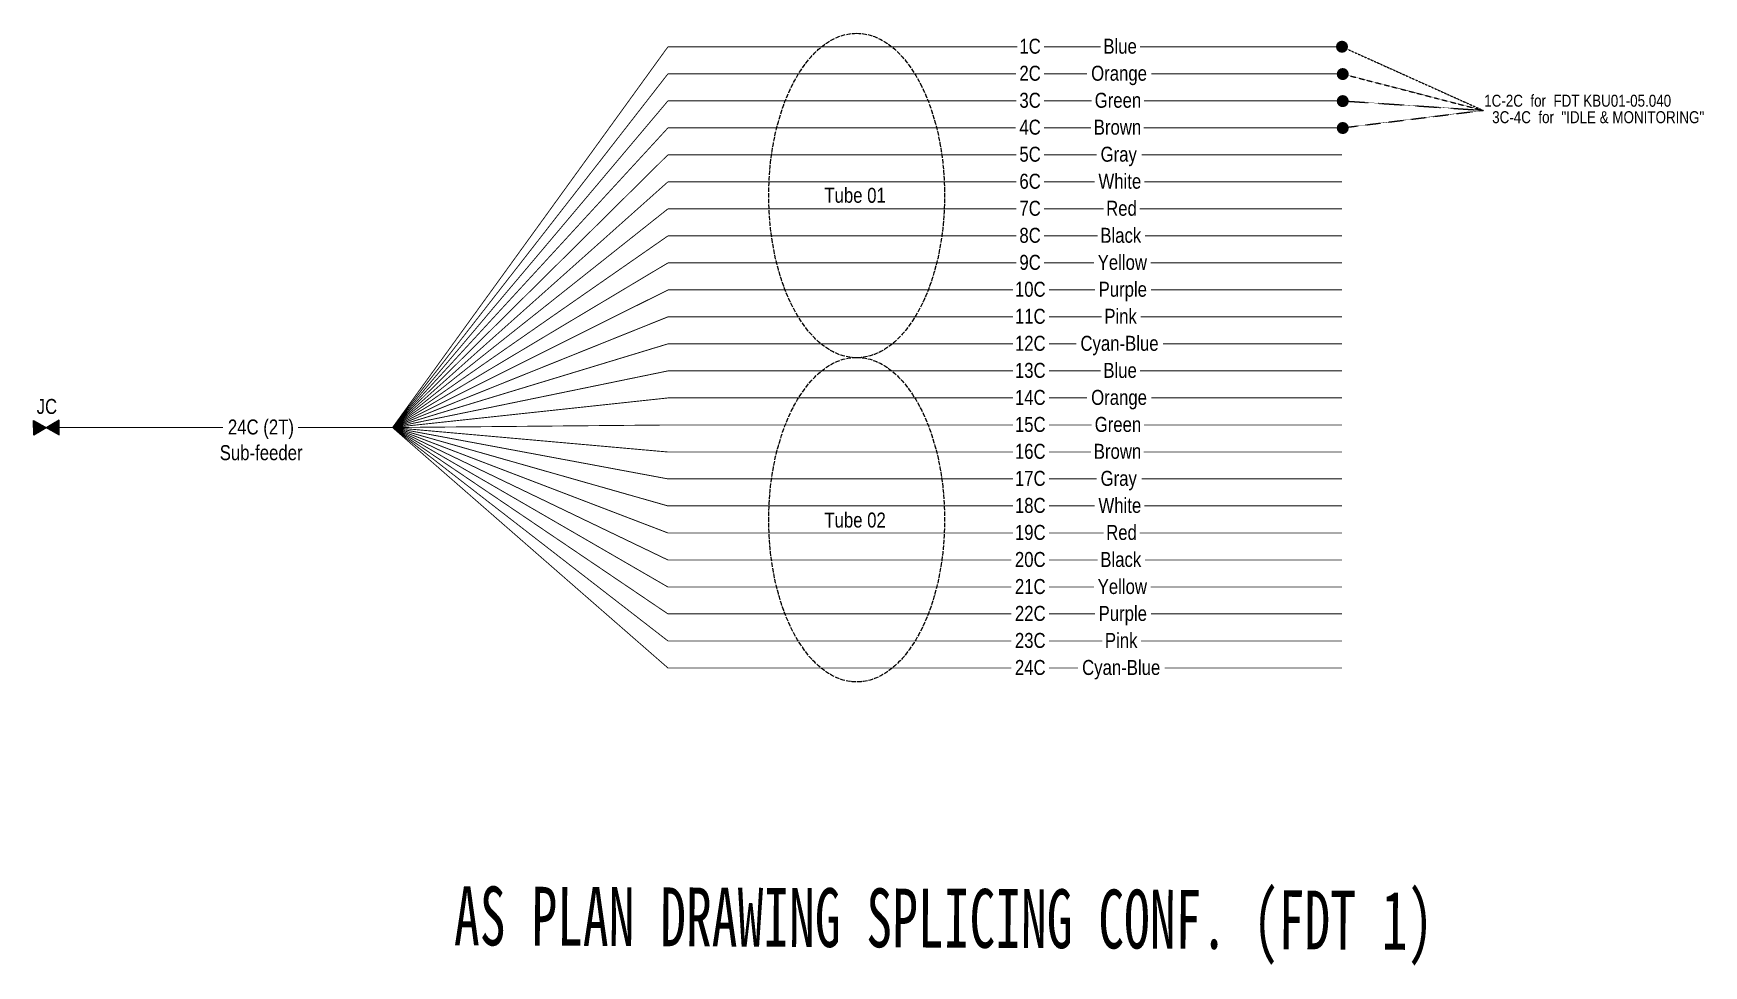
# Model space of a CAD drawing. Header units: inches. Extents: x 12170288 to 12174436, y -6358 to -3178.
# Drawn here: x 12173330 to 12174436, y -3939 to -3321 of the extents above; entities that cross this region are included whole.
import ezdxf
from ezdxf.enums import TextEntityAlignment as Align

# ---------------------------------------------------------------- set-up
doc = ezdxf.new("R2010")
doc.units = ezdxf.units.IN
doc.header["$MEASUREMENT"] = 0
for name, pattern in [('ACANSTGB', [0.354331, 0.15748, -0.03937, 0.03937, -0.03937, 0.03937, -0.03937]), ('AM_ISO02W050x2', [3.75, 3, -0.75]), ('DASHDOT2', [12.7, 6.35, -3.175, 0, -3.175])]:
    doc.linetypes.add(name, pattern=pattern)
doc.layers.add('CLOSURE', color=1, linetype='Continuous', lineweight=18)
doc.layers.add('TITLE BLOCK', color=7, linetype='Continuous', lineweight=18)
for name, color, linetype in [('Distribution Micr Cable(24 cores)', 7, 'Continuous'), ('FIBER OPTIC CLOSURE', 1, 'Continuous'), ('JC_024C', 3, 'Continuous')]:
    doc.layers.add(name, color=color, linetype=linetype)
doc.styles.add('Arial', font='arial.ttf')
doc.styles.add('FS', font='SimSun.ttf', dxfattribs={"width": 0.7})

msp = doc.modelspace()

# ---------------------------------------------------------------- texts
at = {"style": 'Arial', "width": 0.8}
for s, height, p in [('1C', 9.92, (12173996.9, -3334.9)), ('Blue', 9.92, (12174060.5, -3334.9)), ('2C', 9.92, (12173996.9, -3352.8)), ('Orange', 9.92, (12174067.2, -3352.8)), ('3C', 9.92, (12173996.9, -3370.7)), ('Green', 9.92, (12174063.4, -3370.7)), ('1C-2C  for  FDT KBU01-05.040', 7.939, (12174414.2, -3370)), ('4C', 9.92, (12173996.9, -3388.5)), ('Brown', 9.92, (12174063.4, -3388.5)), ('3C-4C  for  "IDLE & MONITORING"', 7.939, (12174436.1, -3380.9)), ('5C', 9.92, (12173996.9, -3406.4)), ('Gray', 9.92, (12174060.5, -3406.4)), ('6C', 9.92, (12173996.9, -3424.3)), ('White', 9.92, (12174063.4, -3424.3)), ('Tube 01', 9.92, (12173894.3, -3433.6)), ('7C', 9.92, (12173996.9, -3442.2)), ('Red', 9.92, (12174060.5, -3442.2)), ('Black', 9.92, (12174063.4, -3460.1)), ('8C', 9.92, (12173996.9, -3460.1)), ('9C', 9.92, (12173996.9, -3478)), ('Yellow', 9.92, (12174067.2, -3478)), ('10C', 9.92, (12174000.1, -3495.8)), ('Purple', 9.92, (12174067.2, -3495.8)), ('11C', 9.92, (12174000.1, -3513.7)), ('Pink', 9.92, (12174060.5, -3513.7)), ('12C', 9.92, (12174000.1, -3531.6)), ('Cyan-Blue', 9.92, (12174074.9, -3531.6)), ('13C', 9.92, (12174000.1, -3549.5)), ('Blue', 9.92, (12174060.5, -3549.5)), ('14C', 9.92, (12174000.1, -3567.4)), ('Orange', 9.92, (12174067.2, -3567.4)), ('JC', 9.92, (12173345.7, -3573.4)), ('24C (2T)', 9.92, (12173502.5, -3587)), ('15C', 9.92, (12174000.1, -3585.3)), ('Green', 9.92, (12174063.4, -3585.3)), ('16C', 9.92, (12174000.1, -3603.1)), ('Brown', 9.92, (12174063.4, -3603.1)), ('Sub-feeder', 9.92, (12173508.2, -3604)), ('17C', 9.92, (12174000.1, -3621)), ('Gray', 9.92, (12174060.5, -3621)), ('18C', 9.92, (12174000.1, -3638.9)), ('White', 9.92, (12174063.4, -3638.9)), ('Tube 02', 9.92, (12173894.3, -3648.6)), ('19C', 9.92, (12174000.1, -3656.8)), ('Red', 9.92, (12174060.5, -3656.8)), ('20C', 9.92, (12174000.1, -3674.7)), ('Black', 9.92, (12174063.4, -3674.7)), ('21C', 9.92, (12174000.1, -3692.6)), ('Yellow', 9.92, (12174067.2, -3692.6)), ('22C', 9.92, (12174000.1, -3710.4)), ('Purple', 9.92, (12174067.2, -3710.4)), ('23C', 9.92, (12174000.1, -3728.3)), ('Pink', 9.92, (12174060.9, -3728.3)), ('24C', 9.92, (12174000.1, -3746.2)), ('Cyan-Blue', 9.92, (12174076, -3746.2))]:
    msp.add_text(s, height=height, dxfattribs=at).set_placement(p, align=Align.RIGHT)
at = {"layer": 'TITLE BLOCK', "color": 6, "linetype": 'Continuous', "style": 'FS', "width": 0.6435}
msp.add_text('AS PLAN DRAWING SPLICING CONF. (FDT 1)', height=38.969, rotation=359.7202, dxfattribs=at).set_placement((12173932.6, -3910.2), align=Align.MIDDLE)

# ---------------------------------------------------------------- blocks, each defined once
blk = doc.blocks.new('Title Block v21 - Default$0$AnonymousCell17')
at = {"layer": 'CLOSURE'}
for p, q in [((-8.4, 4.4), (-8.4, -4.3)), ((-8.3, 4.3), (-8.3, -4.2)), ((-8.2, 4.3), (-8.2, -4.2)), ((-8.1, 4.2), (-8.1, -4.1)), ((-8, 4.1), (-8, -4.1)), ((-7.9, 4.1), (-7.9, -4)), ((-7.8, 4), (-7.8, -3.9)), ((-7.7, 4), (-7.7, -3.9)), ((-7.6, 3.9), (-7.6, -3.8)), ((-7.5, 3.9), (-7.5, -3.8)), ((-7.4, 3.8), (-7.4, -3.7)), ((-7.3, 3.7), (-7.3, -3.7)), ((-7.2, 3.7), (-7.2, -3.6)), ((-7.1, 3.6), (-7.1, -3.5)), ((-7, 3.6), (-7, -3.5)), ((-6.9, 3.5), (-6.9, -3.4)), ((-6.8, 3.5), (-6.8, -3.4)), ((-6.7, 3.4), (-6.7, -3.3)), ((-6.6, 3.3), (-6.6, -3.2)), ((-6.5, 3.3), (-6.5, -3.2)), ((-6.4, 3.2), (-6.4, -3.1)), ((-6.3, 3.2), (-6.3, -3.1)), ((-6.2, 3.1), (-6.2, -3)), ((-6.1, 3.1), (-6.1, -2.9)), ((-6, 3), (-6, -2.9)), ((-5.9, 2.9), (-5.9, -2.8)), ((-5.8, 2.9), (-5.8, -2.8)), ((-5.7, 2.8), (-5.7, -2.7)), ((-5.6, 2.8), (-5.6, -2.7)), ((-5.5, 2.7), (-5.5, -2.6)), ((-5.4, 2.7), (-5.4, -2.5)), ((-5.3, 2.6), (-5.3, -2.5)), ((-5.2, 2.5), (-5.2, -2.4)), ((-5.1, 2.5), (-5.1, -2.4)), ((-5, 2.4), (-5, -2.3)), ((-4.9, 2.4), (-4.9, -2.2)), ((-4.8, 2.3), (-4.8, -2.2)), ((-4.7, 2.3), (-4.7, -2.1)), ((-4.6, 2.2), (-4.6, -2.1)), ((-4.5, 2.1), (-4.5, -2)), ((-4.4, 2.1), (-4.4, -2)), ((-4.3, 2), (-4.3, -1.9)), ((-4.2, 2), (-4.2, -1.8)), ((-4.1, 1.9), (-4.1, -1.8)), ((-4, 1.9), (-4, -1.7)), ((-3.9, 1.8), (-3.9, -1.7)), ((-3.8, 1.8), (-3.8, -1.6)), ((-3.7, 1.7), (-3.7, -1.5)), ((-3.6, 1.6), (-3.6, -1.5)), ((-3.5, 1.6), (-3.5, -1.4)), ((-3.4, 1.5), (-3.4, -1.4)), ((-3.3, 1.5), (-3.3, -1.3)), ((-3.2, 1.4), (-3.2, -1.2)), ((-3.1, 1.4), (-3.1, -1.2)), ((-3, 1.3), (-3, -1.1)), ((-2.9, 1.2), (-2.9, -1.1)), ((-2.8, 1.2), (-2.8, -1)), ((-2.7, 1.1), (-2.7, -1)), ((-2.6, 1.1), (-2.6, -0.9)), ((-2.5, 1), (-2.5, -0.8)), ((-2.4, 1), (-2.4, -0.8)), ((-2.3, 0.9), (-2.3, -0.7)), ((-2.2, 0.8), (-2.2, -0.7)), ((-2.1, 0.8), (-2.1, -0.6)), ((-2, 0.7), (-2, -0.5)), ((-1.9, 0.7), (-1.9, -0.5)), ((-1.8, 0.6), (-1.8, -0.4)), ((-1.7, 0.6), (-1.7, -0.4)), ((-1.6, 0.5), (-1.6, -0.3)), ((-1.5, 0.4), (-1.5, -0.2)), ((-1.4, 0.4), (-1.4, -0.2)), ((-1.3, 0.3), (-1.3, -0.1)), ((-1.2, 0.3), (-1.2, -0.1)), ((-1.1, 0.2), (-1.1, 0)), ((1.1, 0.1), (1.1, -0.1)), ((1.2, 0.2), (1.2, -0.1)), ((1.3, 0.2), (1.3, -0.2)), ((1.4, 0.3), (1.4, -0.2)), ((1.5, 0.4), (1.5, -0.3)), ((1.6, 0.4), (1.6, -0.4)), ((1.7, 0.5), (1.7, -0.4)), ((1.8, 0.5), (1.8, -0.5)), ((1.9, 0.6), (1.9, -0.5)), ((2, 0.6), (2, -0.6)), ((2.1, 0.7), (2.1, -0.6)), ((2.2, 0.8), (2.2, -0.7)), ((2.3, 0.8), (2.3, -0.8)), ((2.4, 0.9), (2.4, -0.8)), ((2.5, 0.9), (2.5, -0.9)), ((2.6, 1), (2.6, -0.9)), ((2.7, 1), (2.7, -1)), ((2.8, 1.1), (2.8, -1.1)), ((2.9, 1.2), (2.9, -1.1)), ((3, 1.2), (3, -1.2)), ((3.1, 1.3), (3.1, -1.2)), ((3.2, 1.3), (3.2, -1.3)), ((3.3, 1.4), (3.3, -1.3)), ((3.4, 1.4), (3.4, -1.4)), ((3.5, 1.5), (3.5, -1.5)), ((3.6, 1.6), (3.6, -1.5)), ((3.7, 1.6), (3.7, -1.6)), ((3.8, 1.7), (3.8, -1.6)), ((3.9, 1.7), (3.9, -1.7)), ((4, 1.8), (4, -1.8)), ((4.1, 1.8), (4.1, -1.8)), ((4.2, 1.9), (4.2, -1.9)), ((4.3, 2), (4.3, -1.9)), ((4.4, 2), (4.4, -2)), ((4.5, 2.1), (4.5, -2.1)), ((4.6, 2.1), (4.6, -2.1)), ((4.7, 2.2), (4.7, -2.2)), ((4.8, 2.2), (4.8, -2.2)), ((4.9, 2.3), (4.9, -2.3)), ((5, 2.3), (5, -2.3)), ((5.1, 2.4), (5.1, -2.4)), ((5.2, 2.5), (5.2, -2.5)), ((5.3, 2.5), (5.3, -2.5)), ((5.4, 2.6), (5.4, -2.6)), ((5.5, 2.6), (5.5, -2.6)), ((5.6, 2.7), (5.6, -2.7)), ((5.7, 2.7), (5.7, -2.8)), ((5.8, 2.8), (5.8, -2.8)), ((5.9, 2.9), (5.9, -2.9)), ((6, 2.9), (6, -2.9)), ((6.1, 3), (6.1, -3)), ((6.3, 3.1), (6.2, -3.1)), ((6.2, 3), (6.2, -3)), ((6.4, 3.1), (6.3, -3.2)), ((6.5, 3.2), (6.4, -3.2)), ((6.6, 3.3), (6.5, -3.3)), ((6.7, 3.3), (6.6, -3.3)), ((6.8, 3.4), (6.7, -3.4)), ((6.9, 3.4), (6.8, -3.5)), ((7, 3.5), (6.9, -3.5)), ((7.1, 3.5), (7, -3.6)), ((7.2, 3.6), (7.1, -3.6)), ((7.3, 3.7), (7.2, -3.7)), ((7.4, 3.7), (7.3, -3.7)), ((7.5, 3.8), (7.4, -3.8)), ((7.6, 3.8), (7.5, -3.9)), ((7.7, 3.9), (7.6, -3.9)), ((7.8, 3.9), (7.7, -4)), ((7.9, 4), (7.8, -4)), ((8, 4.1), (7.9, -4.1)), ((8.1, 4.1), (8, -4.2)), ((8.2, 4.2), (8.1, -4.2)), ((8.3, 4.2), (8.2, -4.3)), ((8.4, 4.3), (8.3, -4.3))]:
    blk.add_line(p, q, dxfattribs=at)
at = {"layer": 'CLOSURE', "flags": 128}
for points in [[(-8.9, 5.1), (8.9, -5.1), (8.9, 5.2), (-8.8, -5.2), (-8.9, 5.1)], [(-8.5, 4.4), (-8.5, -4.4), (-0.9, 0.1), (-8.5, 4.4)], [(0.9, 0), (8.5, 4.4), (8.5, -4.4), (0.9, 0)]]:
    blk.add_lwpolyline(points, dxfattribs=at)

# ---------------------------------------------------------------- hatches: boundary and pattern name
at = {"layer": 'JC_024C', "linetype": 'DASHDOT2'}
for points in [[(12174200.3, -3330.3, 1), (12174192.3, -3330.3, 1)], [(12174200.8, -3348.4, 1), (12174192.8, -3348.4, 1)], [(12174200.8, -3366.3, 1), (12174192.8, -3366.3, 1)], [(12174200.8, -3384.1, 1), (12174192.8, -3384.1, 1)]]:
    msp.add_hatch(color=256, dxfattribs=at).paths.add_polyline_path(points)

# ---------------------------------------------------------------- linework, layer by layer
at = {"layer": 'Distribution Micr Cable(24 cores)', "color": 5, "const_width": 0.596}
for points in [[(12173750.1, -3330.3), (12173567.7, -3582.4)], [(12173750.1, -3330.3), (12173981.4, -3330.3)], [(12173999, -3330.3), (12174036.6, -3330.3)], [(12174062.6, -3330.3), (12174196.3, -3330.3)], [(12173750.1, -3544.9), (12173567.7, -3582.4)], [(12173750.1, -3544.9), (12173978.4, -3544.9)], [(12174002.3, -3544.9), (12174036.6, -3544.9)], [(12174062.6, -3544.9), (12174196.3, -3544.9)], [(12173346.8, -3582.4), (12173455.6, -3582.4)], [(12173505.1, -3582.4), (12173567.7, -3582.4)]]:
    msp.add_lwpolyline(points, dxfattribs=at)
at = {"layer": 'Distribution Micr Cable(24 cores)', "color": 1, "linetype": 'ACANSTGB', "lineweight": 0}
for points in [[(12174196.3, -3330.3), (12174289.7, -3372.4)], [(12174196.3, -3348.2), (12174289.7, -3372.4)], [(12174196.3, -3366.1), (12174289.7, -3372.4)], [(12174196.3, -3384), (12174289.7, -3372.4)]]:
    msp.add_lwpolyline(points, dxfattribs=at)
at = {"layer": 'Distribution Micr Cable(24 cores)', "color": 30, "const_width": 0.596}
for points in [[(12173750.1, -3348.2), (12173567.7, -3582.4)], [(12173750.1, -3348.2), (12173980.5, -3348.2)], [(12173999, -3348.2), (12174027.5, -3348.2)], [(12174070, -3348.2), (12174196.3, -3348.2)], [(12173750.1, -3562.8), (12173567.7, -3582.4)], [(12173750.1, -3562.8), (12173978.4, -3562.8)], [(12174002.3, -3562.8), (12174027.5, -3562.8)], [(12174070, -3562.8), (12174196.3, -3562.8)]]:
    msp.add_lwpolyline(points, dxfattribs=at)
at = {"layer": 'Distribution Micr Cable(24 cores)', "color": 3, "const_width": 0.596}
for points in [[(12173750.1, -3366.1), (12173567.7, -3582.4)], [(12173750.1, -3366.1), (12173980.6, -3366.1)], [(12173999, -3366.1), (12174030.6, -3366.1)], [(12174065.2, -3366.1), (12174196.3, -3366.1)], [(12173750.1, -3580.7), (12173567.7, -3582.4)], [(12173750.1, -3580.7), (12173978.4, -3580.7)], [(12174002.3, -3580.7), (12174030.6, -3580.7)], [(12174065.2, -3580.7), (12174196.3, -3580.7)]]:
    msp.add_lwpolyline(points, dxfattribs=at)
at = {"layer": 'Distribution Micr Cable(24 cores)', "color": 32, "const_width": 0.596}
for points in [[(12173750.1, -3384), (12173567.7, -3582.4)], [(12173750.1, -3384), (12173980.3, -3384)], [(12173999, -3384), (12174030.2, -3384)], [(12174065.1, -3384), (12174196.3, -3384)], [(12173750.1, -3598.6), (12173567.7, -3582.4)], [(12173750.1, -3598.6), (12173978.4, -3598.6)], [(12174002.3, -3598.6), (12174030.2, -3598.6)], [(12174065.1, -3598.6), (12174196.3, -3598.6)]]:
    msp.add_lwpolyline(points, dxfattribs=at)
at = {"layer": 'Distribution Micr Cable(24 cores)', "color": 253, "const_width": 0.596}
for points in [[(12173750.1, -3401.8), (12173567.7, -3582.4)], [(12173750.1, -3401.8), (12173980.6, -3401.8)], [(12173999, -3401.8), (12174033.9, -3401.8)], [(12174063.7, -3401.8), (12174196.3, -3401.8)], [(12173750.1, -3616.4), (12173567.7, -3582.4)], [(12173750.1, -3616.4), (12173978.4, -3616.4)], [(12174002.3, -3616.4), (12174033.9, -3616.4)], [(12174063.7, -3616.4), (12174196.3, -3616.4)]]:
    msp.add_lwpolyline(points, dxfattribs=at)
at = {"layer": 'Distribution Micr Cable(24 cores)', "color": 0, "const_width": 0.596}
for points in [[(12173750.1, -3419.7), (12173567.7, -3582.4)], [(12173750.1, -3419.7), (12173980.6, -3419.7)], [(12173999, -3419.7), (12174032.6, -3419.7)], [(12174065.4, -3419.7), (12174196.3, -3419.7)], [(12173750.1, -3634.3), (12173567.7, -3582.4)], [(12173750.1, -3634.3), (12173978.4, -3634.3)], [(12174002.3, -3634.3), (12174032.6, -3634.3)], [(12174065.4, -3634.3), (12174196.3, -3634.3)]]:
    msp.add_lwpolyline(points, dxfattribs=at)
at = {"layer": 'Distribution Micr Cable(24 cores)', "color": 1, "const_width": 0.596}
for points in [[(12173750.1, -3437.6), (12173567.7, -3582.4)], [(12173750.1, -3437.6), (12173980.7, -3437.6)], [(12173999, -3437.6), (12174038.6, -3437.6)], [(12174062.3, -3437.6), (12174196.3, -3437.6)], [(12173750.1, -3652.2), (12173567.7, -3582.4)], [(12173750.1, -3652.2), (12173978.4, -3652.2)], [(12174002.3, -3652.2), (12174038.6, -3652.2)], [(12174062.3, -3652.2), (12174196.3, -3652.2)]]:
    msp.add_lwpolyline(points, dxfattribs=at)
at = {"layer": 'Distribution Micr Cable(24 cores)', "const_width": 0.596}
for points in [[(12173750.1, -3455.5), (12173567.7, -3582.4)], [(12173750.1, -3455.5), (12173980.6, -3455.5)], [(12173999, -3455.5), (12174034.5, -3455.5)], [(12174065.8, -3455.5), (12174196.3, -3455.5)], [(12173750.1, -3670.1), (12173567.7, -3582.4)], [(12173750.1, -3670.1), (12173977.5, -3670.1)], [(12174002.3, -3670.1), (12174034.5, -3670.1)], [(12174065.8, -3670.1), (12174196.3, -3670.1)]]:
    msp.add_lwpolyline(points, dxfattribs=at)
at = {"layer": 'Distribution Micr Cable(24 cores)', "color": 2, "const_width": 0.596}
for points in [[(12173750.1, -3473.4), (12173567.7, -3582.4)], [(12173750.1, -3473.4), (12173980.6, -3473.4)], [(12173999, -3473.4), (12174032.1, -3473.4)], [(12174069.7, -3473.4), (12174196.3, -3473.4)], [(12173750.1, -3688), (12173567.7, -3582.4)], [(12173750.1, -3688), (12173977.5, -3688)], [(12174002.3, -3688), (12174032.1, -3688)], [(12174069.7, -3688), (12174196.3, -3688)]]:
    msp.add_lwpolyline(points, dxfattribs=at)
at = {"layer": 'Distribution Micr Cable(24 cores)', "color": 214, "const_width": 0.596}
for points in [[(12173750.1, -3491.3), (12173567.7, -3582.4)], [(12173750.1, -3491.3), (12173978.4, -3491.3)], [(12174002.3, -3491.3), (12174032.8, -3491.3)], [(12174069.9, -3491.3), (12174196.3, -3491.3)], [(12173750.1, -3705.8), (12173567.7, -3582.4)], [(12173750.1, -3705.8), (12173977.5, -3705.8)], [(12174002.3, -3705.8), (12174032.8, -3705.8)], [(12174069.9, -3705.8), (12174196.3, -3705.8)]]:
    msp.add_lwpolyline(points, dxfattribs=at)
at = {"layer": 'Distribution Micr Cable(24 cores)', "color": 6, "const_width": 0.596}
for points in [[(12173750.1, -3509.1), (12173567.7, -3582.4)], [(12173750.1, -3509.1), (12173978.4, -3509.1)], [(12174002.3, -3509.1), (12174037.3, -3509.1)], [(12174063, -3509.1), (12174196.3, -3509.1)], [(12173750.1, -3723.7), (12173567.7, -3582.4)], [(12173750.1, -3723.7), (12173977.5, -3723.7)], [(12174002.3, -3723.7), (12174037.7, -3723.7)], [(12174063.3, -3723.7), (12174196.3, -3723.7)]]:
    msp.add_lwpolyline(points, dxfattribs=at)
at = {"layer": 'Distribution Micr Cable(24 cores)', "color": 4, "const_width": 0.596}
for points in [[(12173750.1, -3527), (12173567.7, -3582.4)], [(12173750.1, -3527), (12173978.4, -3527)], [(12174002.3, -3527), (12174020.5, -3527)], [(12174020.5, -3527), (12174002.3, -3527)], [(12174002.3, -3527), (12174020.5, -3527)], [(12174077.7, -3527), (12174196.3, -3527)], [(12173750.1, -3741.6), (12173567.7, -3582.4)], [(12173750.1, -3741.6), (12173977.5, -3741.6)], [(12174002.3, -3741.6), (12174021.5, -3741.6)], [(12174078.8, -3741.6), (12174196.3, -3741.6)]]:
    msp.add_lwpolyline(points, dxfattribs=at)
at = {"layer": 'Distribution Micr Cable(24 cores)', "color": 1, "linetype": 'AM_ISO02W050x2', "lineweight": 0}
for centre in [(12173875, -3428.8), (12173875, -3643.4)]:
    msp.add_ellipse(centre, major_axis=(0, -107.4), ratio=0.541914, start_param=-3.141592653589793, end_param=3.141592653589793, dxfattribs=at)

# ---------------------------------------------------------------- block references
at = {"layer": 'FIBER OPTIC CLOSURE', "color": 7, "linetype": 'Continuous', "lineweight": 0, "xscale": 0.9539116828264298, "yscale": 0.9539116828264298, "zscale": 0.9539116828264298, "rotation": 0.4320441889042291}
msp.add_blockref('Title Block v21 - Default$0$AnonymousCell17', (12173338.6, -3582.5), dxfattribs=at)

msp.set_redraw_order([(e.dxf.handle, doc.entitydb.next_handle()) for e in msp.query("TEXT MTEXT ATTDEF DIMENSION ARC_DIMENSION")])  # texts and dimensions are drawn at this point

doc.saveas('drawing.dxf')
